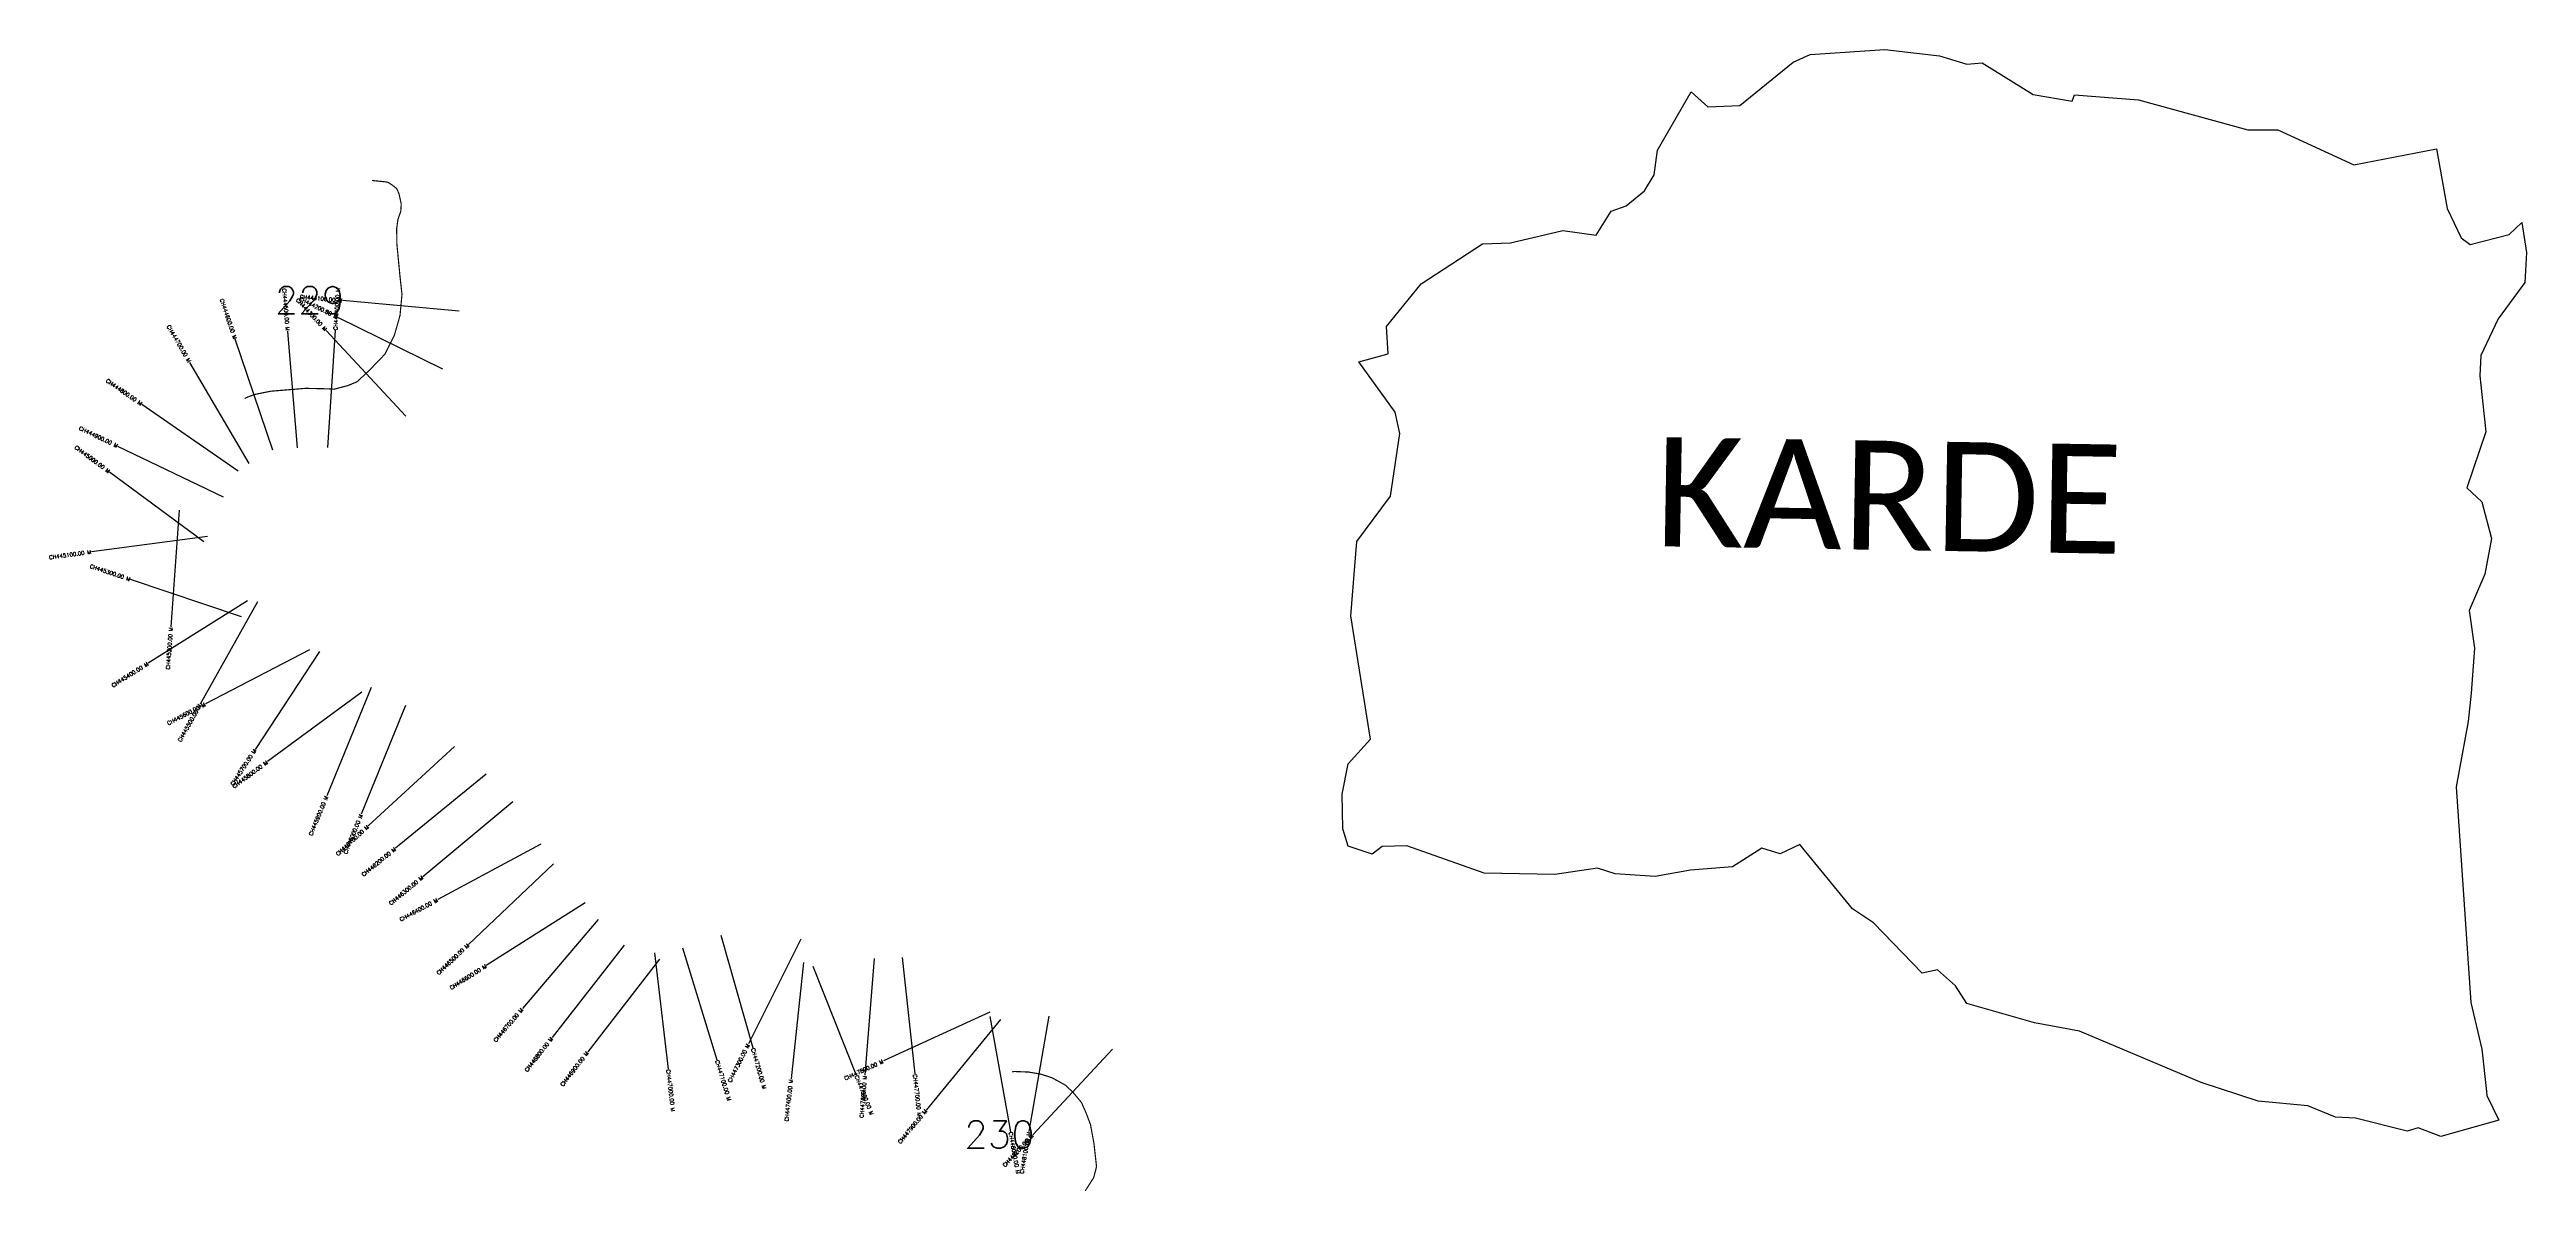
# Model space of a CAD drawing. Header units: metres. Extents: x 310492 to 316833, y 1915244 to 1918169.
import ezdxf
from ezdxf.enums import TextEntityAlignment as Align

# ---------------------------------------------------------------- set-up
doc = ezdxf.new("R2010")
doc.units = ezdxf.units.M
for name, color, linetype in [('CS', 134, 'Continuous'), ('CSMark', 6, 'Continuous'), ('NATURALLY PROTECTED', 3, 'Continuous'), ('VILLAGE NAME', 250, 'Continuous')]:
    doc.layers.add(name, color=color, linetype=linetype)
doc.styles.get("Standard").update_dxf_attribs({"font": 'simplex.shx'})

msp = doc.modelspace()

# ---------------------------------------------------------------- linework, layer by layer
at = {"color": 6, "flags": 128}
for points in [[(313843.9, 1917369), (313918.5, 1917390), (313915, 1917459.7), (314003.5, 1917568.7), (314160.6, 1917671.2), (314232.2, 1917674.2), (314365.7, 1917705), (314450.9, 1917693.4), (314489.5, 1917755.3), (314528.5, 1917769), (314575, 1917806.8), (314599.5, 1917848.1), (314608.5, 1917911.2), (314694.9, 1918060.9), (314736.8, 1918021.9), (314818.7, 1918025.2), (314955.9, 1918136.6), (314999.3, 1918156), (315190.6, 1918168.9), (315330, 1918152.6), (315400.5, 1918131.2), (315439.2, 1918134.9), (315570, 1918054.1), (315670.1, 1918036.5), (315676.1, 1918052.5), (315840, 1918039.8), (316119.4, 1917962.9), (316196.6, 1917963.1), (316391.1, 1917873.6), (316602.8, 1917914.2), (316629.4, 1917761.4), (316665.7, 1917686.7), (316688.9, 1917669.5), (316788.3, 1917695.1), (316820.9, 1917725.8), (316832.8, 1917648.7), (316828.8, 1917572.2), (316759.9, 1917479.2), (316715.8, 1917385.5), (316713.7, 1917333.2), (316728.9, 1917189.4), (316680.4, 1917046.5), (316718.6, 1917010.9), (316743, 1916916.3), (316725.8, 1916825), (316685.8, 1916732), (316699.8, 1916636.2), (316690.9, 1916521), (316683.7, 1916448)], [(316683.7, 1916448), (316652.4, 1916280.6), (316690.2, 1915728.7), (316718.3, 1915609.1), (316730.2, 1915500.7), (316731.3, 1915490.6), (316761.8, 1915426.9), (316613.4, 1915385.3), (316555.7, 1915407.2), (316527.1, 1915398.9), (316394.9, 1915431.9), (316344.1, 1915435), (316273.5, 1915464), (316145.6, 1915475.6), (316000.2, 1915523.5), (315688.8, 1915655), (315573.7, 1915676.4), (315400.3, 1915725.8), (315371.4, 1915771.2), (315325.3, 1915811.7), (315285.7, 1915803.8), (315161.6, 1915932.5), (315107.7, 1915968.2), (314972.9, 1916132.6), (314922.7, 1916109.2), (314875.6, 1916123.8), (314800.2, 1916075.8), (314692.7, 1916067.3), (314602.3, 1916051.4), (314500.3, 1916058.1), (314454.9, 1916072.8), (314345.6, 1916056.6), (314164.4, 1916059.8), (313966.6, 1916129.2), (313903.4, 1916128.1), (313878.1, 1916108.4), (313816.8, 1916128.5), (313803.1, 1916172.8), (313801, 1916262.3), (313816.7, 1916339.3), (313873.3, 1916402.9), (313822.9, 1916718.9), (313839, 1916909), (313925.1, 1917024.8), (313948.4, 1917185.2), (313936.8, 1917239.9), (313843.9, 1917369)]]:
    msp.add_lwpolyline(points, dxfattribs=at)
at = {"layer": 'CS'}
for p, q in [((311499.1, 1917350.3), (311230.1, 1917483)), ((311540.9, 1917498.5), (311242.2, 1917525.8)), ((311063.5, 1917142.5), (310967.6, 1917426.8)), ((311126.8, 1917149), (311101.9, 1917448)), ((311404.6, 1917229.8), (311200.4, 1917449.5)), ((311204.5, 1917149.6), (311223.8, 1917449)), ((311003.1, 1917109), (310851.3, 1917367.8)), ((310974.8, 1917089.3), (310728.2, 1917260.1)), ((310937.7, 1917022.9), (310667.2, 1917152.6)), ((310886.9, 1916908), (310645.9, 1917086.7)), ((310824.2, 1916989.6), (310802.8, 1916690.3)), ((310896.8, 1916922.2), (310599.5, 1916882.6)), ((310983.9, 1916716), (310699.5, 1916811.6)), ((310998.7, 1916757.2), (310744.8, 1916597.3)), ((311024.5, 1916754.2), (310877.8, 1916492.5)), ((311157.2, 1916631.9), (310891.2, 1916493.1)), ((311183.2, 1916627.5), (311018.7, 1916376.6)), ((311315.4, 1916535.3), (311201.7, 1916257.7)), ((311291.5, 1916523.2), (311050, 1916345.2)), ((311403.1, 1916488.7), (311290.2, 1916210.8)), ((311529.1, 1916383.7), (311308.1, 1916180.8)), ((311610.2, 1916313.3), (311377.9, 1916123.5)), ((311678.5, 1916241.9), (311447.6, 1916050.4)), ((311750, 1916133.8), (311485.8, 1915991.8)), ((311782.4, 1916083.7), (311564.7, 1915877.2)), ((311863.6, 1915983.8), (311610.2, 1915823.1)), ((311896.9, 1915941.1), (311702.5, 1915712.7)), ((312210.5, 1915901), (312292.3, 1915612.3)), ((312415.4, 1915890.9), (312281.3, 1915622.5)), ((311963, 1915875.6), (311778.6, 1915638.9)), ((312053.3, 1915839.6), (311869.8, 1915602.2)), ((312041.1, 1915855.9), (312075.7, 1915557.9)), ((312112.8, 1915868.7), (312200.4, 1915581.7)), ((312422.3, 1915831), (312390.2, 1915532.7)), ((312603, 1915841), (312579.4, 1915542)), ((312674.5, 1915843.9), (312707.2, 1915545.7)), ((312446.4, 1915821.1), (312557.1, 1915542.3)), ((312899.5, 1915703.7), (312626.8, 1915578.8)), ((312926.4, 1915685), (312736.2, 1915453)), ((312898.8, 1915692.8), (312952.1, 1915397.6)), ((313049.8, 1915693.7), (312999.1, 1915398)), ((313213.3, 1915609.2), (313009.1, 1915389.5))]:
    msp.add_line(p, q, dxfattribs=at)
at = {"layer": 'NATURALLY PROTECTED', "const_width": 3, "flags": 128}
for points in [[(311317.7, 1917833.5), (311343.6, 1917830.9), (311358.4, 1917829.1), (311371, 1917820.6), (311380.6, 1917812.8), (311386.5, 1917800.3), (311392.4, 1917773.6), (311391.3, 1917754.8), (311383.9, 1917733.4), (311380.9, 1917711.6), (311381, 1917673.4), (311389.4, 1917586.3), (311394.3, 1917541.9), (311389.3, 1917487.7), (311375.1, 1917438), (311350.9, 1917389), (311309.7, 1917346.3), (311279.1, 1917317.9), (311255, 1917308), (311220.1, 1917298.9), (311205.7, 1917299.9), (311147.4, 1917301.2), (311058.1, 1917293.8), (311019.3, 1917285.9), (311000.1, 1917279.4), (310992, 1917275.2)], [(312955.8, 1915550.7), (312961.2, 1915551.7), (312998.3, 1915550.3), (313029.5, 1915545), (313058.4, 1915535.6), (313092.3, 1915516.9), (313111.4, 1915499.1), (313133.7, 1915472.4), (313145.7, 1915445.3), (313156.8, 1915415.9), (313165.7, 1915367.4), (313172.2, 1915309.3), (313171.4, 1915304), (313164.7, 1915279.4), (313143.3, 1915245.9)]]:
    msp.add_lwpolyline(points, dxfattribs=at)

# ---------------------------------------------------------------- texts
at = {"char_height": 70, "attachment_point": 1}
for s, width, heights, insert in [('229', 95.172, [0], (311068.4, 1917562.1)), ('230', 286.963, [114.1], (312833.8, 1915425.2))]:
    msp.add_mtext_dynamic_manual_height_columns(s, width=width, gutter_width=1, heights=heights, dxfattribs=dict(at, insert=insert))
at = {"layer": 'CSMark'}
for s, rotation, p in [('CH444500.00 M', 274.75439, (311101.8, 1917449)), ('CH444100.00 M', 354.78191, (311241.2, 1917525.9)), ('CH444600.00 M', 288.63137, (310967.3, 1917427.7)), ('CH444300.00 M', 312.91261, (311199.7, 1917450.3)), ('CH444200.00 M', 333.75423, (311229.2, 1917483.5)), ('CH444700.00 M', 300.3964, (310850.8, 1917368.7)), ('CH444800.00 M', 325.30372, (310727.4, 1917260.7)), ('CH444900.00 M', 334.37938, (310666.3, 1917153.1)), ('CH445000.00 M', 323.43986, (310645.1, 1917087.2)), ('CH445100.00 M', 7.5995, (310598.5, 1916882.4)), ('CH445300.00 M', 341.42793, (310698.6, 1916811.9)), ('CH445200.00 M', 85.91727, (310802.8, 1916689.3)), ('CH445400.00 M', 32.2126, (310744, 1916596.8)), ('CH445600.00 M', 27.55659, (310890.3, 1916492.6)), ('CH445500.00 M', 60.72302, (310877.3, 1916491.6)), ('CH445700.00 M', 56.76091, (311018.2, 1916375.8)), ('CH445800.00 M', 36.40083, (311049.2, 1916344.6)), ('CH445900.00 M', 67.71669, (311201.3, 1916256.8)), ('CH446000.00 M', 67.89392, (311289.8, 1916209.8)), ('CH446100.00 M', 42.55882, (311307.4, 1916180.1)), ('CH446200.00 M', 39.2436, (311377.1, 1916122.9)), ('CH446300.00 M', 39.66079, (311446.8, 1916049.8)), ('CH446400.00 M', 28.24804, (311484.9, 1915991.4)), ('CH446500.00 M', 43.4806, (311564, 1915876.5)), ('CH446600.00 M', 32.38753, (311609.4, 1915822.6)), ('CH446700.00 M', 49.59801, (311701.8, 1915711.9)), ('CH446800.00 M', 52.07266, (311778, 1915638.1)), ('CH446900.00 M', 52.30197, (311869.2, 1915601.4)), ('CH447300.00 M', 63.44916, (312280.8, 1915621.6)), ('CH447800.00 M', 24.6132, (312625.9, 1915578.4)), ('CH447400.00 M', 83.8706, (312390.1, 1915531.7)), ('CH447600.00 M', 85.47717, (312579.3, 1915541)), ('CH447900.00 M', 50.65459, (312735.6, 1915452.3)), ('CH448200.00 M', 47.08734, (313008.4, 1915388.8)), ('CH448100.00 M', 80.27821, (312999, 1915397))]:
    msp.add_text(s, height=10, rotation=rotation, dxfattribs=at).set_placement(p, align=Align.MIDDLE_RIGHT)
for s, rotation, p in [('CH444400.00 M', 86.31073, (311223.9, 1917450)), ('CH447100.00 M', 286.97064, (312200.7, 1915580.8)), ('CH447200.00 M', 285.82876, (312292.6, 1915611.4)), ('CH447000.00 M', 276.62246, (312075.8, 1915556.9)), ('CH447500.00 M', 291.65449, (312557.5, 1915541.4)), ('CH447700.00 M', 276.26816, (312707.3, 1915544.7)), ('CH448000.00 M', 280.24166, (312952.3, 1915396.6))]:
    msp.add_text(s, height=10, rotation=rotation, dxfattribs=at).set_placement(p, align=Align.MIDDLE_LEFT)
at = {"layer": 'VILLAGE NAME', "insert": (314605.3, 1917176.6), "char_height": 279.599, "attachment_point": 1, "rotation": 359.05347}
msp.add_mtext_dynamic_manual_height_columns('{\\fCalibri|b0|i0|c0|p34;KARDE}', width=503.013, gutter_width=1398, heights=[0], dxfattribs=at)

doc.saveas('drawing.dxf')
